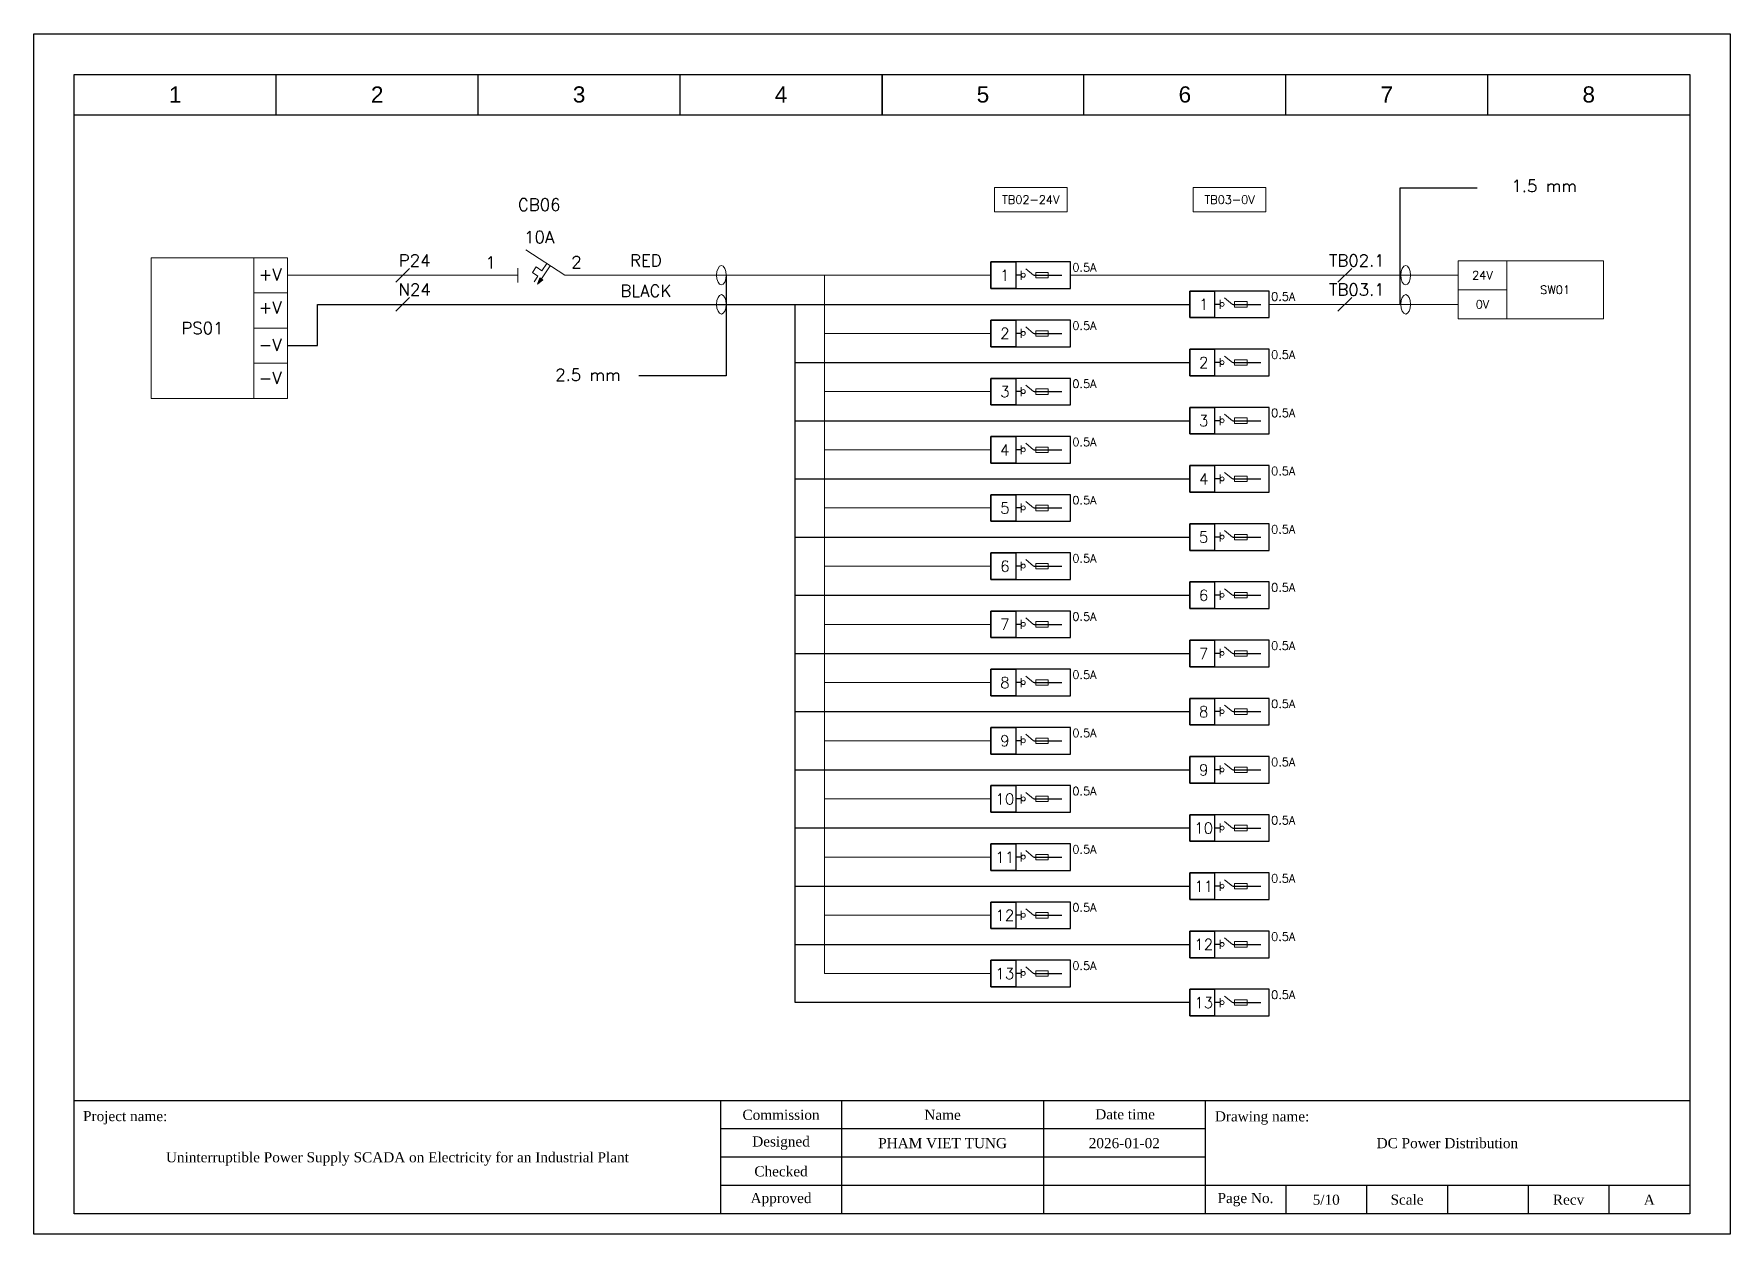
# Model space of a CAD drawing. Header units: millimetres. Extents: x 0 to 3300, y 0 to 297.
# Drawn here: x 480 to 900, y 0 to 297 of the extents above; entities that cross this region are included whole.
import ezdxf
from ezdxf.enums import TextEntityAlignment as Align

# ---------------------------------------------------------------- set-up
doc = ezdxf.new("R2010")
doc.units = ezdxf.units.MM
for name, color, linetype in [('0_TB_FEED THRU', 8, 'Continuous'), ('BLACK WIRE', 9, 'Continuous'), ('Frame_text', 3, 'Continuous')]:
    doc.layers.add(name, color=color, linetype=linetype)
for name, color, linetype, lineweight in [('FORM', 255, 'Continuous', 9), ('LINE', 3, 'Continuous', 9), ('RED WIRE', 1, 'Continuous', 0), ('TEXT', 7, 'Continuous', 9), ('WIRING', 7, 'Continuous', 0)]:
    doc.layers.add(name, color=color, linetype=linetype, lineweight=lineweight)
doc.styles.add('F2.5 Romans', font='romans.shx', dxfattribs={"height": 2.5})
doc.styles.add('F4.0', font='arial.ttf', dxfattribs={"height": 4})
doc.styles.add('SIMPLEX', font='SIMPLEX.shx', dxfattribs={"width": 0.7})
doc.styles.get("Standard").update_dxf_attribs({"font": 'times.ttf', "height": 2.5})

msp = doc.modelspace()

# ---------------------------------------------------------------- texts
at = {"color": 2}
for s, height, style, p in [('TB02-24V', 2.057, 'F2.5 Romans', (726.84, 255.98)), ('TB03-0V', 2.057, 'F2.5 Romans', (776.07, 255.98)), ('0.5A', 2.057, 'F2.5 Romans', (740.12, 239.22)), ('1', 2.72, 'SIMPLEX', (720.42, 237.27)), ('24V', 2.057, 'F2.5 Romans', (838.68, 237.29)), ('1', 2.72, 'SIMPLEX', (769.65, 230.07)), ('0.5A', 2.057, 'F2.5 Romans', (789.35, 232.02)), ('0V', 2.057, 'F2.5 Romans', (838.68, 230.09)), ('SW01', 2.057, 'F2.5 Romans', (856.68, 233.69)), ('2', 2.72, 'SIMPLEX', (720.42, 222.87)), ('0.5A', 2.057, 'F2.5 Romans', (740.12, 224.82)), ('0.5A', 2.057, 'F2.5 Romans', (789.35, 217.62)), ('2', 2.72, 'SIMPLEX', (769.65, 215.67)), ('0.5A', 2.057, 'F2.5 Romans', (740.12, 210.42)), ('3', 2.72, 'SIMPLEX', (720.42, 208.47)), ('3', 2.72, 'SIMPLEX', (769.65, 201.27)), ('0.5A', 2.057, 'F2.5 Romans', (789.35, 203.22)), ('4', 2.72, 'SIMPLEX', (720.42, 194.07)), ('0.5A', 2.057, 'F2.5 Romans', (740.12, 196.02)), ('0.5A', 2.057, 'F2.5 Romans', (789.35, 188.82)), ('4', 2.72, 'SIMPLEX', (769.65, 186.87)), ('5', 2.72, 'SIMPLEX', (720.42, 179.67)), ('0.5A', 2.057, 'F2.5 Romans', (740.12, 181.62)), ('5', 2.72, 'SIMPLEX', (769.65, 172.47)), ('0.5A', 2.057, 'F2.5 Romans', (789.35, 174.42)), ('0.5A', 2.057, 'F2.5 Romans', (740.12, 167.22)), ('6', 2.72, 'SIMPLEX', (720.42, 165.27)), ('0.5A', 2.057, 'F2.5 Romans', (789.35, 160.02)), ('6', 2.72, 'SIMPLEX', (769.65, 158.07)), ('7', 2.72, 'SIMPLEX', (720.42, 150.87)), ('0.5A', 2.057, 'F2.5 Romans', (740.12, 152.82)), ('7', 2.72, 'SIMPLEX', (769.65, 143.67)), ('0.5A', 2.057, 'F2.5 Romans', (789.35, 145.62)), ('0.5A', 2.057, 'F2.5 Romans', (740.12, 138.42)), ('8', 2.72, 'SIMPLEX', (720.42, 136.47)), ('8', 2.72, 'SIMPLEX', (769.65, 129.27)), ('0.5A', 2.057, 'F2.5 Romans', (789.35, 131.22)), ('9', 2.72, 'SIMPLEX', (720.42, 122.07)), ('0.5A', 2.057, 'F2.5 Romans', (740.12, 124.02)), ('0.5A', 2.057, 'F2.5 Romans', (789.35, 116.82)), ('9', 2.72, 'SIMPLEX', (769.65, 114.87)), ('0.5A', 2.057, 'F2.5 Romans', (740.12, 109.62)), ('10', 2.722, 'SIMPLEX', (720.42, 107.67)), ('10', 2.722, 'SIMPLEX', (769.65, 100.47)), ('0.5A', 2.057, 'F2.5 Romans', (789.35, 102.42)), ('11', 2.722, 'SIMPLEX', (720.42, 93.27)), ('0.5A', 2.057, 'F2.5 Romans', (740.12, 95.22)), ('0.5A', 2.057, 'F2.5 Romans', (789.35, 88.02)), ('11', 2.722, 'SIMPLEX', (769.65, 86.07)), ('12', 2.722, 'SIMPLEX', (720.42, 78.87)), ('0.5A', 2.057, 'F2.5 Romans', (740.12, 80.82)), ('0.5A', 2.057, 'F2.5 Romans', (740.12, 66.42)), ('13', 2.722, 'SIMPLEX', (720.42, 64.47)), ('0.5A', 2.057, 'F2.5 Romans', (789.35, 59.22)), ('13', 2.722, 'SIMPLEX', (769.65, 57.27))]:
    msp.add_text(s, height=height, dxfattribs=dict(at, style=style)).set_placement(p, align=Align.MIDDLE_CENTER)
at = {"style": 'F2.5 Romans'}
for s, p in [('+V', (538.51, 237.49)), ('+V', (538.51, 229.31)), ('-V', (538.51, 220.07)), ('-V', (538.51, 211.89))]:
    msp.add_text(s, height=3, dxfattribs=at).set_placement(p, align=Align.MIDDLE_CENTER)
at = {"color": 7, "style": 'F2.5 Romans'}
msp.add_text('PS01', height=3, dxfattribs=at).set_placement((521.73, 224.2), align=Align.MIDDLE_CENTER)
at = {"color": 2, "char_height": 3, "attachment_point": 5, "style": 'F2.5 Romans'}
for s, insert in [('1.5 mm', (853.97, 259.39)), ('2.5 mm', (617.19, 212.64))]:
    msp.add_mtext_dynamic_manual_height_columns(s, width=24.1682, gutter_width=15, heights=[0], dxfattribs=dict(at, insert=insert))
at = {"char_height": 3, "attachment_point": 5, "style": 'F2.5 Romans'}
for s, insert in [('P24', (574.28, 240.93)), ('RED', (631.53, 240.93)), ('TB02.1', (807.59, 240.93)), ('N24', (574.28, 233.73)), ('TB03.1', (807.59, 233.73)), ('BLACK', (631.53, 233.42))]:
    msp.add_mtext_dynamic_manual_height_columns(s, width=12.6407, gutter_width=15, heights=[0], dxfattribs=dict(at, insert=insert))
at = {"layer": 'TEXT', "color": 2}
for s, height, style, p in [('12', 2.722, 'SIMPLEX', (769.65, 71.67)), ('0.5A', 2.057, 'F2.5 Romans', (789.35, 73.62))]:
    msp.add_text(s, height=height, dxfattribs=dict(at, style=style)).set_placement(p, align=Align.MIDDLE_CENTER)

# ---------------------------------------------------------------- blocks, each defined once
blk = doc.blocks.new('A3_BLOCK')
for p, q in [((10, 5), (10, 287)), ((10, 287), (410, 287)), ((60, 277), (60, 287)), ((110, 277), (110, 287)), ((160, 277), (160, 287)), ((210, 277), (210, 287)), ((210, 287), (210, 277)), ((260, 277), (260, 287)), ((310, 277), (310, 287)), ((360, 277), (360, 287)), ((410, 287), (410, 5)), ((10, 277), (410, 277)), ((410, 33), (10, 33)), ((170, 33), (170, 5)), ((200, 33), (200, 5)), ((250, 33), (250, 5)), ((290, 33), (290, 5)), ((290, 26), (170, 26)), ((290, 19), (170, 19)), ((410, 12), (170, 12)), ((310, 12), (310, 5)), ((330, 12), (330, 5)), ((350, 12), (350, 5)), ((370, 12), (370, 5)), ((390, 12), (390, 5)), ((410, 5), (10, 5))]:
    blk.add_line(p, q)
at = {"layer": 'Frame_text'}
blk.add_lwpolyline([(0, 0), (0, 297), (420, 297), (420, 0), (0, 0)], close=True, dxfattribs=at)
at = {"char_height": 4, "attachment_point": 5, "style": 'F4.0'}
for s, insert in [('1', (35, 282)), ('2', (85, 282)), ('3', (135, 282)), ('4', (185, 282)), ('5', (235, 282)), ('6', (285, 282)), ('7', (335, 282)), ('8', (385, 282))]:
    blk.add_mtext_dynamic_manual_height_columns(s, width=19.9819, gutter_width=25, heights=[0], dxfattribs=dict(at, insert=insert))
at = {"char_height": 2.5}
for s, width, insert, attachment_point in [('Project name:', 20.4464, (12.16, 30.44), 1), ('Commission', 24.3938, (185, 29.5), 5), ('Name', 19.9366, (225, 29.5), 5), ('\\pi2.82608;Date time', 19.9366, (259.98, 30.89), 1), ('Drawing name:', 24.4615, (292.42, 30.38), 1), ('Designed', 24.3938, (185, 22.5), 5), ('Checked', 25.3958, (185, 15.5), 5), ('Approved', 29.851, (185, 8.5), 5), ('Page No.', 19.9366, (300, 8.5), 5), ('Scale', 19.9366, (340, 8.5), 5), ('Recv', 19.9366, (380, 8.5), 5)]:
    blk.add_mtext_dynamic_manual_height_columns(s, width=width, gutter_width=25, heights=[0], dxfattribs=dict(at, insert=insert, attachment_point=attachment_point))
at = {"layer": 'Frame_text'}
for tag, p in [('DESIGNED', (225, 22.5)), ('DESIGNED_DATE', (270, 22.5)), ('DRAWING_NAME', (350, 22.5)), ('PROJECT_NAME', (90, 19)), ('CHECKED', (225, 15.5)), ('CHECKED_DATE', (270, 15.5)), ('APPROVED', (225, 8.5)), ('APPROVED_DATE', (270, 8.5)), ('PAGE', (320, 8.5)), ('SCALE', (360, 8.5)), ('RECV', (400, 8.5))]:
    blk.add_attdef(tag, text='', height=2.5, dxfattribs=at).set_placement(p, align=Align.MIDDLE_CENTER)
blk = doc.blocks.new('CB3_BLOCK')
at = {"layer": 'FORM'}
blk.add_hatch(color=0, dxfattribs=at).paths.add_polyline_path([(624.99, 238.32), (625.5, 239.64), (626.06, 239.24)], flags=0)
at = {"layer": 'FORM', "color": 0}
for p, q in [((623.93, 240.74, 0), (624.72, 241.86, 0)), ((624.72, 241.86, 0), (625.84, 241.07, 0)), ((627.62, 242.07, 0), (625.78, 239.44, 0)), ((626.9, 242.57, 0), (625.84, 241.07, 0)), ((625.05, 239.95, 0), (623.93, 240.74, 0)), ((624.26, 238.82, 0), (625.05, 239.95, 0))]:
    blk.add_line(p, q, dxfattribs=at)
at = {"layer": 'FORM', "color": 0, "elevation": 0}
blk.add_lwpolyline([(624.98, 238.31), (625.49, 239.64), (626.05, 239.24), (624.98, 238.31)], close=True, dxfattribs=at)
at = {"layer": 'WIRING', "color": 0}
for p, q in [((630.64, 240.16), (622.56, 245.39, 0)), ((620.89, 241.64), (620.89, 238.67))]:
    blk.add_line(p, q, dxfattribs=at)
at = {"color": 7, "style": 'F2.5 Romans'}
blk.add_text('1', height=2.5, dxfattribs=at).set_placement((616.37, 241.52, 0), align=Align.RIGHT)
blk.add_text('2', height=2.5, dxfattribs=at).set_placement((631.94, 241.59, 0))
at = {"style": 'F2.5 Romans'}
for tag, p in [('CB_NAME', (625.34, 254.7, 0)), ('CB_SPEC', (625.33, 248.02, 0))]:
    blk.add_attdef(tag, text='', height=2.5, dxfattribs=at).set_placement(p, align=Align.MIDDLE_CENTER)

# ---------------------------------------------------------------- linework, layer by layer
at = {"color": 0}
for p, q in [((724.5, 237.29), (723.11, 237.29)), ((727.72, 237.29), (734.53, 237.29)), ((773.73, 230.08), (772.34, 230.08)), ((776.95, 230.08), (783.77, 230.08)), ((724.5, 222.89), (723.11, 222.89)), ((727.72, 222.89), (734.53, 222.89)), ((773.73, 215.68), (772.34, 215.68)), ((776.95, 215.68), (783.77, 215.68)), ((724.5, 208.49), (723.11, 208.49)), ((727.72, 208.49), (734.53, 208.49)), ((773.73, 201.28), (772.34, 201.28)), ((776.95, 201.28), (783.77, 201.28)), ((724.5, 194.09), (723.11, 194.09)), ((727.72, 194.09), (734.53, 194.09)), ((773.73, 186.88), (772.34, 186.88)), ((776.95, 186.88), (783.77, 186.88)), ((724.5, 179.69), (723.11, 179.69)), ((727.72, 179.69), (734.53, 179.69)), ((773.73, 172.48), (772.34, 172.48)), ((776.95, 172.48), (783.77, 172.48)), ((724.5, 165.29), (723.11, 165.29)), ((727.72, 165.29), (734.53, 165.29)), ((773.73, 158.08), (772.34, 158.08)), ((776.95, 158.08), (783.77, 158.08)), ((724.5, 150.89), (723.11, 150.89)), ((727.72, 150.89), (734.53, 150.89)), ((773.73, 143.68), (772.34, 143.68)), ((776.95, 143.68), (783.77, 143.68)), ((724.5, 136.49), (723.11, 136.49)), ((727.72, 136.49), (734.53, 136.49)), ((773.73, 129.28), (772.34, 129.28)), ((776.95, 129.28), (783.77, 129.28)), ((724.5, 122.09), (723.11, 122.09)), ((727.72, 122.09), (734.53, 122.09)), ((773.73, 114.88), (772.34, 114.88)), ((776.95, 114.88), (783.77, 114.88)), ((724.5, 107.69), (723.11, 107.69)), ((727.72, 107.69), (734.53, 107.69)), ((773.73, 100.48), (772.34, 100.48)), ((776.95, 100.48), (783.77, 100.48)), ((724.5, 93.29), (723.11, 93.29)), ((727.72, 93.29), (734.53, 93.29)), ((773.73, 86.08), (772.34, 86.08)), ((776.95, 86.08), (783.77, 86.08)), ((724.5, 78.89), (723.11, 78.89)), ((727.72, 78.89), (734.53, 78.89)), ((773.73, 71.68), (772.34, 71.68)), ((776.95, 71.68), (783.77, 71.68)), ((724.5, 64.49), (723.11, 64.49)), ((727.72, 64.49), (734.53, 64.49)), ((773.73, 57.28), (772.34, 57.28)), ((776.95, 57.28), (783.77, 57.28))]:
    msp.add_line(p, q, dxfattribs=at)
at = {"layer": '0_TB_FEED THRU'}
for points in [[(716.99, 240.57), (716.99, 234), (736.68, 234), (736.68, 240.57)], [(716.99, 240.57), (723.11, 240.57), (723.11, 234), (716.99, 234)], [(766.22, 233.37), (766.22, 226.8), (785.91, 226.8), (785.91, 233.37)], [(766.22, 233.37), (772.34, 233.37), (772.34, 226.8), (766.22, 226.8)], [(716.99, 226.17), (716.99, 219.6), (736.68, 219.6), (736.68, 226.17)], [(716.99, 226.17), (723.11, 226.17), (723.11, 219.6), (716.99, 219.6)], [(766.22, 218.97), (766.22, 212.4), (785.91, 212.4), (785.91, 218.97)], [(766.22, 218.97), (772.34, 218.97), (772.34, 212.4), (766.22, 212.4)], [(716.99, 211.77), (716.99, 205.2), (736.68, 205.2), (736.68, 211.77)], [(716.99, 211.77), (723.11, 211.77), (723.11, 205.2), (716.99, 205.2)], [(766.22, 204.57), (766.22, 198), (785.91, 198), (785.91, 204.57)], [(766.22, 204.57), (772.34, 204.57), (772.34, 198), (766.22, 198)], [(716.99, 197.37), (716.99, 190.8), (736.68, 190.8), (736.68, 197.37)], [(716.99, 197.37), (723.11, 197.37), (723.11, 190.8), (716.99, 190.8)], [(766.22, 190.17), (766.22, 183.6), (785.91, 183.6), (785.91, 190.17)], [(766.22, 190.17), (772.34, 190.17), (772.34, 183.6), (766.22, 183.6)], [(716.99, 182.97), (716.99, 176.4), (736.68, 176.4), (736.68, 182.97)], [(716.99, 182.97), (723.11, 182.97), (723.11, 176.4), (716.99, 176.4)], [(766.22, 175.77), (766.22, 169.2), (785.91, 169.2), (785.91, 175.77)], [(766.22, 175.77), (772.34, 175.77), (772.34, 169.2), (766.22, 169.2)], [(716.99, 168.57), (716.99, 162), (736.68, 162), (736.68, 168.57)], [(716.99, 168.57), (723.11, 168.57), (723.11, 162), (716.99, 162)], [(766.22, 161.37), (766.22, 154.8), (785.91, 154.8), (785.91, 161.37)], [(766.22, 161.37), (772.34, 161.37), (772.34, 154.8), (766.22, 154.8)], [(716.99, 154.17), (716.99, 147.6), (736.68, 147.6), (736.68, 154.17)], [(716.99, 154.17), (723.11, 154.17), (723.11, 147.6), (716.99, 147.6)], [(766.22, 146.97), (766.22, 140.4), (785.91, 140.4), (785.91, 146.97)], [(766.22, 146.97), (772.34, 146.97), (772.34, 140.4), (766.22, 140.4)], [(716.99, 139.77), (716.99, 133.2), (736.68, 133.2), (736.68, 139.77)], [(716.99, 139.77), (723.11, 139.77), (723.11, 133.2), (716.99, 133.2)], [(766.22, 132.57), (766.22, 126), (785.91, 126), (785.91, 132.57)], [(766.22, 132.57), (772.34, 132.57), (772.34, 126), (766.22, 126)], [(716.99, 125.37), (716.99, 118.8), (736.68, 118.8), (736.68, 125.37)], [(716.99, 125.37), (723.11, 125.37), (723.11, 118.8), (716.99, 118.8)], [(766.22, 118.17), (766.22, 111.6), (785.91, 111.6), (785.91, 118.17)], [(766.22, 118.17), (772.34, 118.17), (772.34, 111.6), (766.22, 111.6)], [(716.99, 110.97), (716.99, 104.4), (736.68, 104.4), (736.68, 110.97)], [(716.99, 110.97), (723.11, 110.97), (723.11, 104.4), (716.99, 104.4)], [(766.22, 103.77), (766.22, 97.2), (785.91, 97.2), (785.91, 103.77)], [(766.22, 103.77), (772.34, 103.77), (772.34, 97.2), (766.22, 97.2)], [(716.99, 96.57), (716.99, 90), (736.68, 90), (736.68, 96.57)], [(716.99, 96.57), (723.11, 96.57), (723.11, 90), (716.99, 90)], [(766.22, 89.37), (766.22, 82.8), (785.91, 82.8), (785.91, 89.37)], [(766.22, 89.37), (772.34, 89.37), (772.34, 82.8), (766.22, 82.8)], [(716.99, 82.17), (716.99, 75.6), (736.68, 75.6), (736.68, 82.17)], [(716.99, 82.17), (723.11, 82.17), (723.11, 75.6), (716.99, 75.6)], [(766.22, 74.97), (766.22, 68.4), (785.91, 68.4), (785.91, 74.97)], [(766.22, 74.97), (772.34, 74.97), (772.34, 68.4), (766.22, 68.4)], [(716.99, 67.77), (716.99, 61.2), (736.68, 61.2), (736.68, 67.77)], [(716.99, 67.77), (723.11, 67.77), (723.11, 61.2), (716.99, 61.2)], [(766.22, 60.57), (766.22, 54), (785.91, 54), (785.91, 60.57)], [(766.22, 60.57), (772.34, 60.57), (772.34, 54), (766.22, 54)]]:
    msp.add_lwpolyline(points, close=True, dxfattribs=at)
at = {"layer": 'BLACK WIRE', "color": 2}
for p, q in [((818.28, 237.29), (818.28, 258.89)), ((818.28, 258.89), (837.35, 258.89)), ((651.44, 237.29), (651.44, 230.08)), ((818.28, 230.08), (818.28, 237.29)), ((651.44, 230.08), (651.44, 212.36)), ((651.44, 212.36), (629.75, 212.36))]:
    msp.add_line(p, q, dxfattribs=at)
at = {"layer": 'BLACK WIRE'}
for p, q in [((550.22, 219.86), (550.22, 230.08)), ((550.22, 230.08), (766.22, 230.08)), ((668.53, 57.28), (668.53, 230.08)), ((785.91, 230.08), (832.68, 230.09)), ((542.81, 219.86), (550.22, 219.86)), ((668.53, 215.69), (766.22, 215.69)), ((668.53, 201.29), (766.22, 201.29)), ((668.53, 186.89), (766.22, 186.89)), ((668.53, 172.49), (766.22, 172.49)), ((668.53, 158.09), (766.22, 158.09)), ((668.53, 143.69), (766.22, 143.69)), ((668.53, 129.29), (766.22, 129.29)), ((668.53, 114.89), (766.22, 114.89)), ((668.53, 100.49), (766.22, 100.49)), ((668.53, 86.09), (766.22, 86.09)), ((668.53, 71.69), (766.22, 71.69)), ((766.22, 57.28), (668.53, 57.28))]:
    msp.add_line(p, q, dxfattribs=at)
at = {"layer": 'LINE'}
for p, q in [((868.68, 240.89), (832.68, 240.89)), ((832.68, 240.89), (832.68, 233.69)), ((844.68, 240.89), (844.68, 226.49)), ((868.68, 226.49), (868.68, 240.89)), ((724.5, 238.39), (724.5, 236.18)), ((773.73, 231.19), (773.73, 228.98)), ((832.68, 233.69), (844.68, 233.69)), ((832.68, 233.69), (832.68, 226.49)), ((724.5, 223.99), (724.5, 221.78)), ((832.68, 226.49), (868.68, 226.49)), ((773.73, 216.79), (773.73, 214.58)), ((724.5, 209.59), (724.5, 207.38)), ((773.73, 202.39), (773.73, 200.18)), ((724.5, 195.19), (724.5, 192.98)), ((773.73, 187.99), (773.73, 185.78)), ((724.5, 180.79), (724.5, 178.58)), ((773.73, 173.59), (773.73, 171.38)), ((724.5, 166.39), (724.5, 164.18)), ((773.73, 159.19), (773.73, 156.98)), ((724.5, 151.99), (724.5, 149.78)), ((773.73, 144.79), (773.73, 142.58)), ((724.5, 137.59), (724.5, 135.38)), ((773.73, 130.39), (773.73, 128.18)), ((724.5, 123.19), (724.5, 120.98)), ((773.73, 115.99), (773.73, 113.78)), ((724.5, 108.79), (724.5, 106.58)), ((773.73, 101.59), (773.73, 99.38)), ((724.5, 94.39), (724.5, 92.18)), ((773.73, 87.19), (773.73, 84.98)), ((724.5, 79.99), (724.5, 77.78)), ((773.73, 72.79), (773.73, 70.58)), ((724.5, 65.59), (724.5, 63.38)), ((773.73, 58.39), (773.73, 56.18))]:
    msp.add_line(p, q, dxfattribs=at)
for points in [[(717.84, 252.98), (735.84, 252.98), (735.84, 258.98), (717.84, 258.98)], [(767.07, 252.98), (785.07, 252.98), (785.07, 258.98), (767.07, 258.98)]]:
    msp.add_lwpolyline(points, close=True, dxfattribs=at)
for centre in [(724.99, 237.29), (774.22, 230.08), (724.99, 222.89), (774.22, 215.68), (724.99, 208.49), (774.22, 201.28), (724.99, 194.09), (774.22, 186.88), (724.99, 179.69), (774.22, 172.48), (724.99, 165.29), (774.22, 158.08), (724.99, 150.89), (774.22, 143.68), (724.99, 136.49), (774.22, 129.28), (724.99, 122.09), (774.22, 114.88), (724.99, 107.69), (774.22, 100.48), (724.99, 93.29), (774.22, 86.08), (724.99, 78.89), (774.22, 71.68), (724.99, 64.49), (774.22, 57.28)]:
    msp.add_circle(centre, 0.491, dxfattribs=at)
at = {"layer": 'RED WIRE'}
for p, q in [((542.81, 237.29), (599.78, 237.29)), ((611.48, 237.29), (716.99, 237.29)), ((675.73, 237.29), (675.73, 64.49)), ((736.68, 237.29), (832.68, 237.29)), ((675.73, 222.89), (716.99, 222.89)), ((675.73, 208.49), (716.99, 208.49)), ((675.73, 194.09), (716.99, 194.09)), ((675.73, 179.69), (716.99, 179.69)), ((675.73, 165.29), (716.99, 165.29)), ((675.73, 150.89), (716.99, 150.89)), ((675.73, 136.49), (716.99, 136.49)), ((675.73, 122.09), (716.99, 122.09)), ((675.73, 107.69), (716.99, 107.69)), ((675.73, 93.29), (716.99, 93.29)), ((675.73, 78.89), (716.99, 78.89)), ((675.73, 64.49), (716.99, 64.49))]:
    msp.add_line(p, q, dxfattribs=at)
at = {"layer": 'WIRING'}
for p, q in [((569.6, 235.59), (572.99, 238.98)), ((727.53, 237.29), (725.58, 238.9)), ((728.06, 237.29), (727.53, 237.29)), ((802.9, 235.59), (806.3, 238.98)), ((569.6, 228.39), (572.99, 231.78)), ((776.76, 230.08), (774.82, 231.69)), ((802.9, 228.39), (806.3, 231.78)), ((777.3, 230.08), (776.76, 230.08)), ((727.53, 222.89), (725.58, 224.5)), ((728.06, 222.89), (727.53, 222.89)), ((776.76, 215.68), (774.82, 217.29)), ((777.3, 215.68), (776.76, 215.68)), ((727.53, 208.49), (725.58, 210.1)), ((728.06, 208.49), (727.53, 208.49)), ((776.76, 201.28), (774.82, 202.89)), ((777.3, 201.28), (776.76, 201.28)), ((727.53, 194.09), (725.58, 195.7)), ((728.06, 194.09), (727.53, 194.09)), ((776.76, 186.88), (774.82, 188.49)), ((777.3, 186.88), (776.76, 186.88)), ((727.53, 179.69), (725.58, 181.3)), ((728.06, 179.69), (727.53, 179.69)), ((776.76, 172.48), (774.82, 174.09)), ((777.3, 172.48), (776.76, 172.48)), ((727.53, 165.29), (725.58, 166.9)), ((728.06, 165.29), (727.53, 165.29)), ((776.76, 158.08), (774.82, 159.69)), ((777.3, 158.08), (776.76, 158.08)), ((727.53, 150.89), (725.58, 152.5)), ((728.06, 150.89), (727.53, 150.89)), ((776.76, 143.68), (774.82, 145.29)), ((777.3, 143.68), (776.76, 143.68)), ((727.53, 136.49), (725.58, 138.1)), ((728.06, 136.49), (727.53, 136.49)), ((776.76, 129.28), (774.82, 130.89)), ((777.3, 129.28), (776.76, 129.28)), ((727.53, 122.09), (725.58, 123.7)), ((728.06, 122.09), (727.53, 122.09)), ((776.76, 114.88), (774.82, 116.49)), ((777.3, 114.88), (776.76, 114.88)), ((727.53, 107.69), (725.58, 109.3)), ((728.06, 107.69), (727.53, 107.69)), ((776.76, 100.48), (774.82, 102.09)), ((777.3, 100.48), (776.76, 100.48)), ((727.53, 93.29), (725.58, 94.9)), ((728.06, 93.29), (727.53, 93.29)), ((776.76, 86.08), (774.82, 87.69)), ((777.3, 86.08), (776.76, 86.08)), ((727.53, 78.89), (725.58, 80.5)), ((728.06, 78.89), (727.53, 78.89)), ((776.76, 71.68), (774.82, 73.29)), ((777.3, 71.68), (776.76, 71.68)), ((727.53, 64.49), (725.58, 66.1)), ((728.06, 64.49), (727.53, 64.49)), ((776.76, 57.28), (774.82, 58.89)), ((777.3, 57.28), (776.76, 57.28))]:
    msp.add_line(p, q, dxfattribs=at)
for points in [[(731.16, 237.96), (728.06, 237.96), (728.06, 236.61), (731.16, 236.61)], [(780.39, 230.76), (777.3, 230.76), (777.3, 229.41), (780.39, 229.41)], [(731.16, 223.56), (728.06, 223.56), (728.06, 222.21), (731.16, 222.21)], [(780.39, 216.36), (777.3, 216.36), (777.3, 215.01), (780.39, 215.01)], [(731.16, 209.16), (728.06, 209.16), (728.06, 207.81), (731.16, 207.81)], [(780.39, 201.96), (777.3, 201.96), (777.3, 200.61), (780.39, 200.61)], [(731.16, 194.76), (728.06, 194.76), (728.06, 193.41), (731.16, 193.41)], [(780.39, 187.56), (777.3, 187.56), (777.3, 186.21), (780.39, 186.21)], [(731.16, 180.36), (728.06, 180.36), (728.06, 179.01), (731.16, 179.01)], [(780.39, 173.16), (777.3, 173.16), (777.3, 171.81), (780.39, 171.81)], [(731.16, 165.96), (728.06, 165.96), (728.06, 164.61), (731.16, 164.61)], [(780.39, 158.76), (777.3, 158.76), (777.3, 157.41), (780.39, 157.41)], [(731.16, 151.56), (728.06, 151.56), (728.06, 150.21), (731.16, 150.21)], [(780.39, 144.36), (777.3, 144.36), (777.3, 143.01), (780.39, 143.01)], [(731.16, 137.16), (728.06, 137.16), (728.06, 135.81), (731.16, 135.81)], [(780.39, 129.96), (777.3, 129.96), (777.3, 128.61), (780.39, 128.61)], [(731.16, 122.76), (728.06, 122.76), (728.06, 121.41), (731.16, 121.41)], [(780.39, 115.56), (777.3, 115.56), (777.3, 114.21), (780.39, 114.21)], [(731.16, 108.36), (728.06, 108.36), (728.06, 107.01), (731.16, 107.01)], [(780.39, 101.16), (777.3, 101.16), (777.3, 99.81), (780.39, 99.81)], [(731.16, 93.96), (728.06, 93.96), (728.06, 92.61), (731.16, 92.61)], [(780.39, 86.76), (777.3, 86.76), (777.3, 85.41), (780.39, 85.41)], [(731.16, 79.56), (728.06, 79.56), (728.06, 78.21), (731.16, 78.21)], [(780.39, 72.36), (777.3, 72.36), (777.3, 71.01), (780.39, 71.01)], [(731.16, 65.16), (728.06, 65.16), (728.06, 63.81), (731.16, 63.81)], [(780.39, 57.96), (777.3, 57.96), (777.3, 56.61), (780.39, 56.61)]]:
    msp.add_lwpolyline(points, close=True, dxfattribs=at)
at = {"layer": 'WIRING', "color": 2}
for centre in [(650.24, 237.29), (819.67, 237.29), (650.24, 230.08), (819.67, 230.08)]:
    msp.add_ellipse(centre, major_axis=(0, 2.4), ratio=0.5, dxfattribs=at)
at = {"layer": 'WIRING', "color": 3, "linetype": 'Continuous'}
for points in [[(509.02, 241.63), (542.81, 241.63), (542.81, 206.78), (509.02, 206.78)], [(542.81, 241.63), (534.45, 241.63), (534.45, 232.95), (542.81, 232.95)], [(542.81, 232.95), (534.45, 232.95), (534.45, 224.2), (542.81, 224.2)], [(542.81, 224.2), (534.45, 224.2), (534.45, 215.52), (542.81, 215.52)], [(542.81, 215.52), (534.45, 215.52), (534.45, 206.78), (542.81, 206.78)]]:
    msp.add_3dface(points, dxfattribs=at)

# ---------------------------------------------------------------- block references
ref = msp.add_blockref('A3_BLOCK', (480, 0))
ref.add_attrib('RECV', 'A', dxfattribs={"layer": 'Frame_text', "height": 2.5}).set_placement((880, 8.5), align=Align.MIDDLE_CENTER)
ref.add_attrib('PAGE', '5/10', dxfattribs={"layer": 'Frame_text', "height": 2.5}).set_placement((800, 8.5), align=Align.MIDDLE_CENTER)
ref.add_attrib('DRAWING_NAME', 'DC Power Distribution', dxfattribs={"layer": 'Frame_text', "height": 2.5}).set_placement((830, 22.5), align=Align.MIDDLE_CENTER)
ref.add_attrib('DESIGNED_DATE', '2026-01-02', dxfattribs={"layer": 'Frame_text', "height": 2.5}).set_placement((750, 22.5), align=Align.MIDDLE_CENTER)
ref.add_attrib('DESIGNED', 'PHAM VIET TUNG', dxfattribs={"layer": 'Frame_text', "height": 2.5}).set_placement((705, 22.5), align=Align.MIDDLE_CENTER)
ref.add_attrib('PROJECT_NAME', 'Uninterruptible Power Supply SCADA on Electricity for an Industrial Plant', dxfattribs={"layer": 'Frame_text', "height": 2.5}).set_placement((570, 19), align=Align.MIDDLE_CENTER)
at = {"xscale": 1.2, "yscale": 1.2, "zscale": 1.2}
msp.add_blockref('CB3_BLOCK', (-145.28, -50.9), dxfattribs=at).add_auto_attribs({'CB_SPEC': '10A', 'CB_NAME': 'CB06'})

msp.set_redraw_order([(e.dxf.handle, doc.entitydb.next_handle()) for e in msp.query("TEXT MTEXT ATTDEF DIMENSION ARC_DIMENSION")])  # texts and dimensions are drawn at this point

doc.saveas('drawing.dxf')
